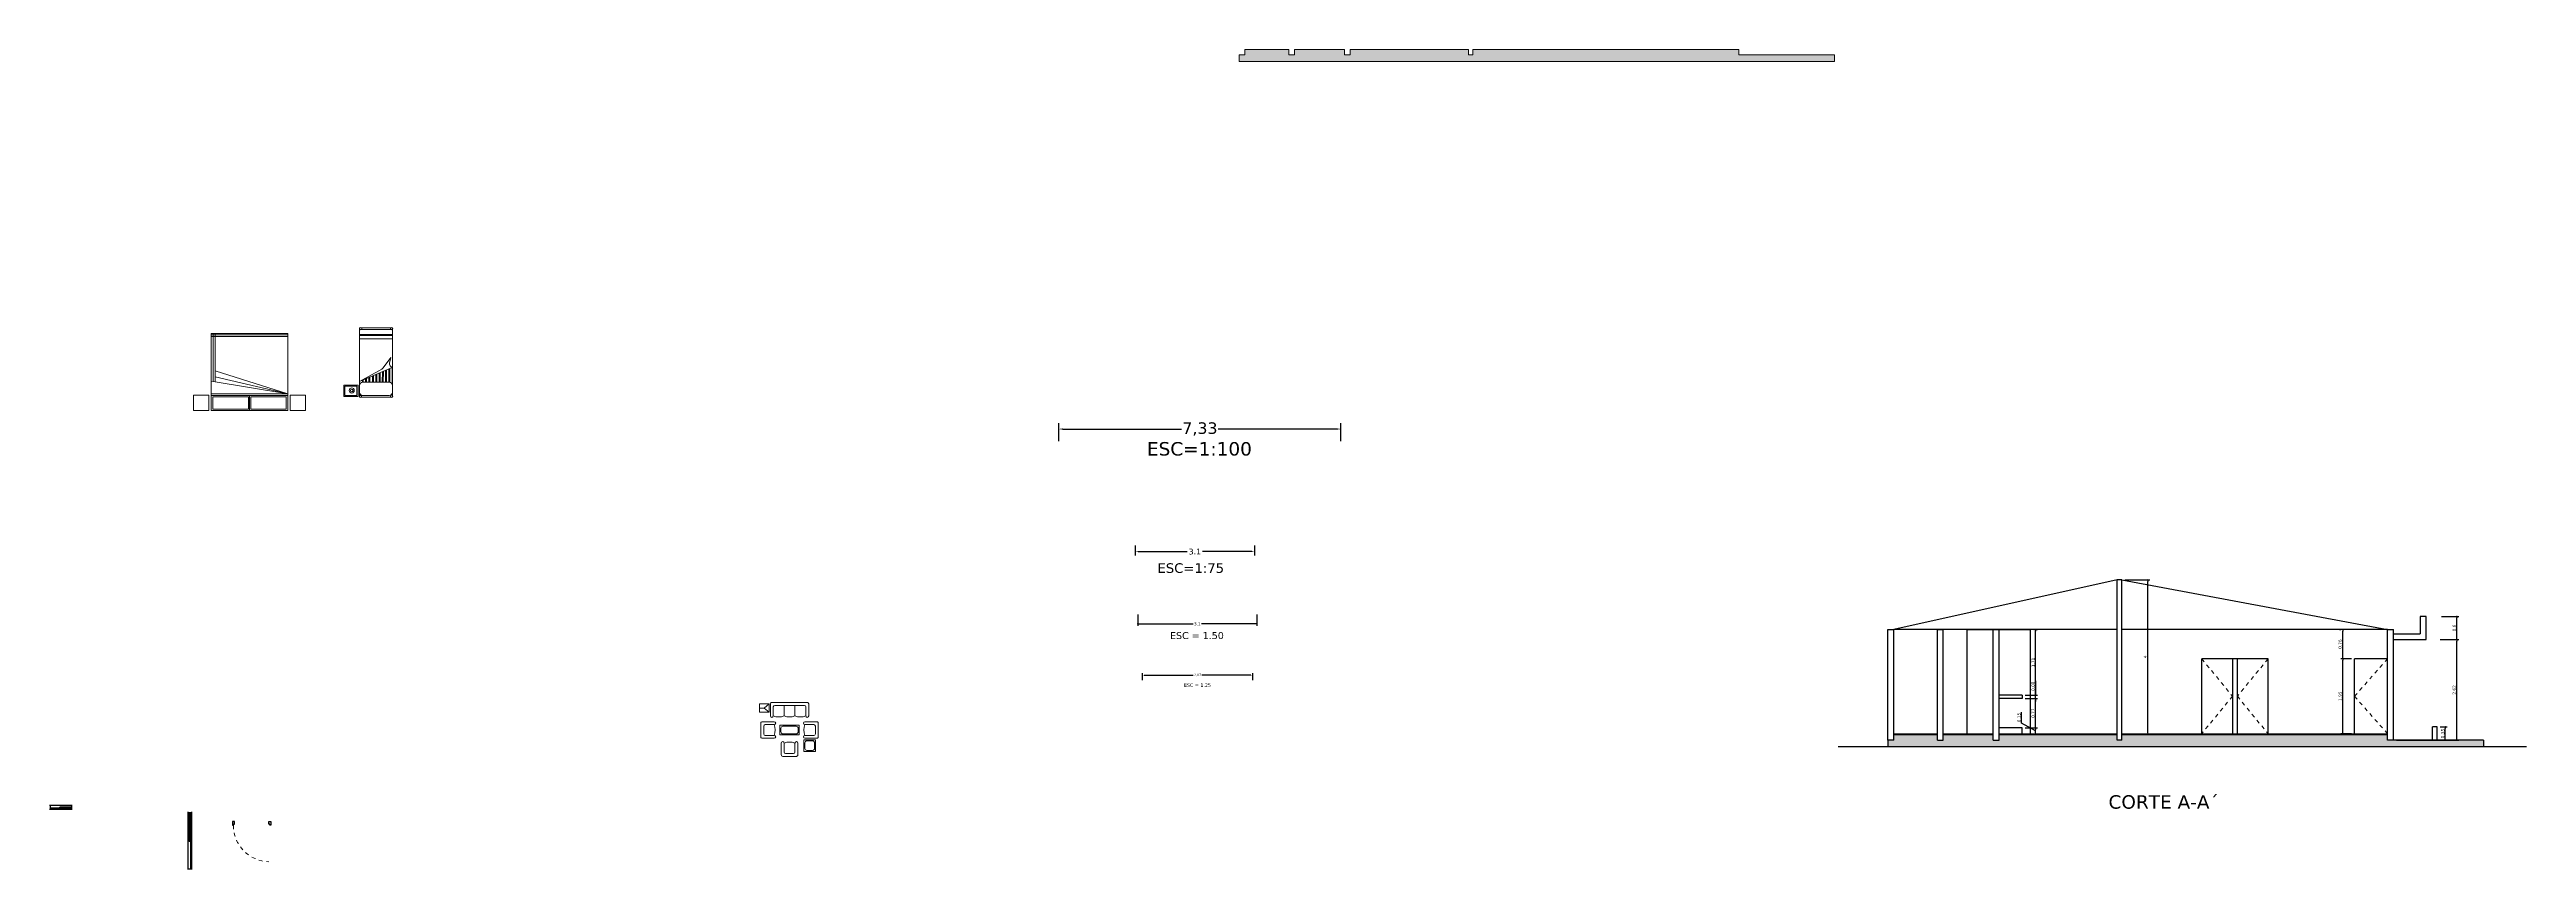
# Model space of a CAD drawing. Header units: millimetres. Extents: x -106 to 2534, y 21 to 2786.
# Drawn here: x 1081 to 1145.4, y 1369 to 1390.3 of the extents above; entities that cross this region are included whole.
import ezdxf

# ---------------------------------------------------------------- set-up
doc = ezdxf.new("R2010")
doc.units = ezdxf.units.MM
doc.linetypes.add('ACAD_ISO03W100', pattern=[30, 12, -18])
for name, color, linetype, lineweight in [('achurado', 142, 'Continuous', 9), ('cota', 252, 'Continuous', 15), ('cotas 02', 132, 'Continuous', 13), ('marco', 54, 'Continuous', 25), ('MOBILIARIO', 132, 'Continuous', 20), ('muro adela', 202, 'Continuous', 30), ('muros', 20, 'Continuous', 30), ('pollo', 91, 'Continuous', 20), ('punteada', 210, 'ACAD_ISO03W100', 13), ('purt.fachad', 32, 'Continuous', 25), ('textos', 116, 'Continuous', 40)]:
    doc.layers.add(name, color=color, linetype=linetype, lineweight=lineweight)
doc.layers.add('lin tierra', color=170, linetype='Continuous')
doc.styles.get("Standard").update_dxf_attribs({"font": 'verdana.ttf'})
doc.dimstyles.new('cota 1.100', dxfattribs={"dimtxt": 0.3, "dimasz": 0.1, "dimexe": 0.15, "dimexo": 0.24, "dimgap": 0.0375, "dimtad": 1, "dimtxsty": 'Standard', "dimcen": 2.5, "dimadec": 0, "dimazin": 0, "dimtfac": 1, "dimtmove": 0, "dimatfit": 3, "dimfxl": 1.25, "dimarcsym": 0})
doc.dimstyles.new('cota 1.25', dxfattribs={"dimtxt": 0.06, "dimasz": 0.05, "dimexe": 0.05, "dimexo": 0.04, "dimgap": 0.025, "dimtad": 1, "dimtxsty": 'Standard', "dimcen": 2.5, "dimadec": 0, "dimazin": 0, "dimtfac": 1, "dimtmove": 0, "dimatfit": 3, "dimfxl": 1, "dimarcsym": 0})
doc.dimstyles.new('cota 1.50', dxfattribs={"dimtxt": 0.08, "dimasz": 0.04, "dimexe": 0.05, "dimexo": 0.08, "dimgap": 0.025, "dimtad": 1, "dimdsep": 46, "dimtxsty": 'Standard', "dimblk": 'DOT', "dimcen": 2.5, "dimadec": 0, "dimazin": 0, "dimtm": 1e-09, "dimtfac": 1, "dimtmove": 0, "dimatfit": 3, "dimfxl": 1, "dimarcsym": 0})
doc.dimstyles.new('cota 1.75', dxfattribs={"dimtxt": 0.15, "dimasz": 0.072, "dimexe": 0.1005, "dimexo": 0.1685, "dimgap": 0.0525, "dimtad": 1, "dimdsep": 46, "dimtxsty": 'Standard', "dimcen": 2.5, "dimadec": 0, "dimazin": 0, "dimtfac": 1, "dimtmove": 0, "dimatfit": 3, "dimfxl": 1.25, "dimarcsym": 0})

# ---------------------------------------------------------------- blocks, each defined once
blk = doc.blocks.new('_Dot')
at = {"color": 0, "linetype": 'ByBlock', "lineweight": -2}
blk.add_line((-0.5, 0), (-1, 0), dxfattribs=at)
at = {"color": 0, "linetype": 'ByBlock', "const_width": 0.5}
blk.add_lwpolyline([(-0.25, 0, 1), (0.25, 0, 1)], format="xyb", close=True, dxfattribs=at)
blk = doc.blocks.new('*D28')
at = {"layer": 'cotas 02', "color": 0, "lineweight": -2, "transparency": 16777216}
for p, q in [((1109.263, 1375.626), (1109.263, 1375.328)), ((1112.363, 1375.626), (1112.363, 1375.328)), ((1109.303, 1375.378), (1110.709, 1375.378)), ((1112.323, 1375.378), (1110.918, 1375.378))]:
    blk.add_line(p, q, dxfattribs=at)
at = {"layer": 'Defpoints', "color": 0, "transparency": 16777216}
for p in [(1109.263, 1375.706), (1112.363, 1375.706), (1112.363, 1375.378)]:
    blk.add_point(p, dxfattribs=at)
at = {"layer": 'cotas 02', "color": 0, "lineweight": -2, "transparency": 16777216, "xscale": 0.03999999999999999, "yscale": 0.03999999999999999, "zscale": 0.03999999999999999, "rotation": 180}
blk.add_blockref('_Dot', (1109.263, 1375.378), dxfattribs=at)
at = {"layer": 'cotas 02', "color": 0, "lineweight": -2, "transparency": 16777216, "xscale": 0.03999999999999999, "yscale": 0.03999999999999999, "zscale": 0.03999999999999999}
blk.add_blockref('_Dot', (1112.363, 1375.378), dxfattribs=at)
at = {"layer": 'cotas 02', "color": 0, "transparency": 16777216, "insert": (1110.813, 1375.378), "char_height": 0.08, "attachment_point": 5}
blk.add_mtext('3.1', dxfattribs=at)
blk = doc.blocks.new('*D29')
at = {"layer": 'cotas 02', "color": 0, "lineweight": -2, "transparency": 16777216}
for p, q in [((1109.2, 1377.417), (1109.2, 1377.157)), ((1109.272, 1377.257), (1110.548, 1377.257)), ((1112.228, 1377.257), (1110.951, 1377.257)), ((1112.3, 1377.417), (1112.3, 1377.157))]:
    blk.add_line(p, q, dxfattribs=at)
at = {"layer": 'cotas 02', "color": 0, "transparency": 16777216}
for points in [[(1109.272, 1377.269), (1109.272, 1377.245), (1109.2, 1377.257)], [(1112.228, 1377.269), (1112.228, 1377.245), (1112.3, 1377.257)]]:
    blk.add_solid(points, dxfattribs=at)
at = {"layer": 'Defpoints', "color": 0, "transparency": 16777216}
for p in [(1109.2, 1377.585), (1112.3, 1377.585), (1112.3, 1377.257)]:
    blk.add_point(p, dxfattribs=at)
at = {"layer": 'cotas 02', "color": 0, "transparency": 16777216, "insert": (1110.75, 1377.257), "char_height": 0.15, "attachment_point": 5}
blk.add_mtext('3.1', dxfattribs=at)
blk = doc.blocks.new('*D30')
at = {"layer": 'cotas 02', "color": 0, "lineweight": -2, "transparency": 16777216}
for p, q in [((1109.385, 1373.912), (1109.385, 1374.095)), ((1109.435, 1374.045), (1110.709, 1374.045)), ((1112.207, 1374.045), (1110.934, 1374.045)), ((1112.257, 1373.912), (1112.257, 1374.095))]:
    blk.add_line(p, q, dxfattribs=at)
at = {"layer": 'cotas 02', "color": 0, "transparency": 16777216}
for points in [[(1109.435, 1374.053), (1109.435, 1374.036), (1109.385, 1374.045)], [(1112.207, 1374.053), (1112.207, 1374.036), (1112.257, 1374.045)]]:
    blk.add_solid(points, dxfattribs=at)
at = {"layer": 'Defpoints', "color": 0, "transparency": 16777216}
for p in [(1109.385, 1373.872), (1112.257, 1374.045), (1112.257, 1373.872)]:
    blk.add_point(p, dxfattribs=at)
at = {"layer": 'cotas 02', "color": 0, "transparency": 16777216, "insert": (1110.821, 1374.045), "char_height": 0.06, "attachment_point": 5}
blk.add_mtext('2,87', dxfattribs=at)
blk = doc.blocks.new('*U84')
at = {"layer": 'marco'}
for p, q in [((881.869, 521.142), (881.869, 519.642)), ((881.869, 521.122), (881.969, 521.122)), ((881.909, 521.122), (881.909, 520.372)), ((881.909, 521.082), (881.939, 521.082)), ((881.924, 521.082), (881.924, 520.412)), ((881.939, 521.122), (881.939, 519.662)), ((881.969, 521.142), (881.969, 519.642)), ((881.909, 520.412), (881.939, 520.412)), ((881.909, 520.372), (881.909, 520.412)), ((881.939, 520.372), (881.909, 520.372)), ((881.939, 520.412), (881.939, 520.372)), ((881.939, 520.412), (881.969, 520.412)), ((881.939, 520.372), (881.939, 520.412)), ((881.969, 520.372), (881.939, 520.372)), ((881.954, 520.372), (881.954, 519.702)), ((881.969, 520.412), (881.969, 520.372)), ((881.939, 519.702), (881.969, 519.702)), ((881.869, 519.662), (881.969, 519.662))]:
    blk.add_line(p, q, dxfattribs=at)
blk = doc.blocks.new('*U90')
at = {"layer": 'marco', "elevation": 3}
for points in [[(892.394, 519.064), (892.394, 518.964), (892.419, 518.964), (892.419, 518.989), (892.444, 518.989), (892.444, 519.064), (892.394, 519.064)], [(893.394, 519.064), (893.394, 518.964), (893.369, 518.964), (893.369, 518.989), (893.344, 518.989), (893.344, 519.064), (893.394, 519.064)]]:
    blk.add_lwpolyline(points, dxfattribs=at)
at = {"layer": 'punteada', "ltscale": 0.005}
blk.add_arc((893.369, 518.964, 3), 0.95, 180, 268.49204, dxfattribs=at)
blk = doc.blocks.new('*U18')
at = {"layer": 'MOBILIARIO'}
for p, q in [((837.68, 544.315), (837.68, 544.529)), ((837.68, 544.529), (837.929, 544.529)), ((837.804, 544.422), (837.68, 544.422)), ((837.68, 544.315), (837.929, 544.315)), ((837.929, 544.529), (837.804, 544.422)), ((837.929, 544.315), (837.804, 544.422)), ((837.929, 544.315), (837.929, 544.529)), ((838.037, 544.217), (838.037, 544.454)), ((838.074, 544.491), (838.845, 544.491)), ((838.319, 544.217), (838.319, 544.491)), ((838.6, 544.217), (838.6, 544.491)), ((838.882, 544.454), (838.882, 544.217)), ((837.788, 543.748), (837.788, 543.955)), ((837.825, 543.993), (838.062, 543.993)), ((838.062, 543.711), (837.825, 543.711)), ((838.211, 543.727), (838.211, 543.976)), ((838.211, 543.976), (838.708, 543.976)), ((838.211, 543.727), (838.708, 543.727)), ((838.236, 543.802), (838.236, 543.901)), ((838.285, 543.951), (838.634, 543.951)), ((838.285, 543.752), (838.634, 543.752)), ((838.683, 543.802), (838.683, 543.901)), ((838.708, 543.727), (838.708, 543.976)), ((838.835, 543.595), (838.835, 543.297)), ((838.835, 543.595), (839.133, 543.595)), ((838.857, 543.993), (839.094, 543.993)), ((839.094, 543.711), (838.857, 543.711)), ((838.86, 543.52), (838.86, 543.371)), ((838.909, 543.57), (839.059, 543.57)), ((839.108, 543.52), (839.108, 543.371)), ((839.131, 543.955), (839.131, 543.748)), ((839.133, 543.595), (839.133, 543.297)), ((838.319, 543.277), (838.319, 543.513)), ((838.563, 543.239), (838.356, 543.239)), ((838.6, 543.513), (838.6, 543.277)), ((838.835, 543.297), (839.133, 543.297)), ((838.909, 543.321), (839.059, 543.321))]:
    blk.add_line(p, q, dxfattribs=at)
for points in [[(837.962, 544.217), (837.962, 544.528, -0.414214), (837.999, 544.566), (838.92, 544.566, -0.414214), (838.957, 544.528), (838.957, 544.217)], [(838.062, 543.636), (837.751, 543.636, -0.414214), (837.714, 543.673), (837.714, 544.03, -0.414214), (837.751, 544.067), (838.062, 544.067)], [(838.857, 544.067), (839.168, 544.067, -0.414214), (839.206, 544.03), (839.206, 543.673, -0.414214), (839.168, 543.636), (838.857, 543.636)], [(838.675, 543.513), (838.675, 543.202, -0.414214), (838.638, 543.165), (838.281, 543.165, -0.414214), (838.244, 543.202), (838.244, 543.513)]]:
    blk.add_lwpolyline(points, format="xyb", dxfattribs=at)
for centre, radius, start, end in [((837.999, 544.217), 0.0373, 180, 0), ((838.074, 544.454), 0.0373, 90, 180), ((838.178, 544.604), 0.412, 249.98404, 290.01596), ((838.46, 544.604), 0.412, 249.98404, 290.01596), ((838.741, 544.604), 0.412, 249.98404, 290.01596), ((838.845, 544.454), 0.0373, 0, 90), ((838.92, 544.217), 0.0373, 180, 0), ((837.825, 543.955), 0.0373, 90, 180), ((837.825, 543.748), 0.0373, 180, 270), ((838.062, 544.03), 0.0373, 270, 90), ((837.675, 543.852), 0.412, 339.98404, 20.01596), ((838.062, 543.673), 0.0373, 270, 90), ((838.285, 543.901), 0.0497, 90, 180), ((838.285, 543.802), 0.0497, 180, 270), ((838.281, 543.513), 0.0373, 0, 180), ((838.46, 543.126), 0.412, 69.98404, 110.01596), ((838.638, 543.513), 0.0373, 0, 180), ((838.634, 543.901), 0.0497, 0, 90), ((838.634, 543.802), 0.0497, 270, 0), ((838.857, 544.03), 0.0373, 90, 270), ((838.857, 543.673), 0.0373, 90, 270), ((839.244, 543.852), 0.412, 159.98404, 200.01596), ((838.909, 543.52), 0.0497, 90, 180), ((839.059, 543.52), 0.0497, 0, 90), ((839.094, 543.955), 0.0373, 0, 90), ((839.094, 543.748), 0.0373, 270, 0), ((838.356, 543.277), 0.0373, 180, 270), ((838.563, 543.277), 0.0373, 270, 0), ((838.909, 543.371), 0.0497, 180, 270), ((839.059, 543.371), 0.0497, 270, 0)]:
    blk.add_arc(centre, radius, start, end, dxfattribs=at)
blk = doc.blocks.new('*U85')
at = {"layer": 'marco'}
for p, q in [((881.869, 520.692), (881.869, 520.105)), ((881.869, 520.672), (881.969, 520.672)), ((881.909, 520.672), (881.909, 520.372)), ((881.909, 520.632), (881.939, 520.632)), ((881.909, 520.412), (881.939, 520.412)), ((881.909, 520.372), (881.909, 520.412)), ((881.939, 520.372), (881.909, 520.372)), ((881.924, 520.632), (881.924, 520.412)), ((881.939, 520.672), (881.939, 520.125)), ((881.939, 520.412), (881.939, 520.372)), ((881.939, 520.412), (881.969, 520.412)), ((881.939, 520.372), (881.939, 520.412)), ((881.969, 520.372), (881.939, 520.372)), ((881.954, 520.372), (881.954, 520.165)), ((881.969, 520.692), (881.969, 520.105)), ((881.969, 520.412), (881.969, 520.372)), ((881.869, 520.125), (881.969, 520.125)), ((881.939, 520.165), (881.969, 520.165))]:
    blk.add_line(p, q, dxfattribs=at)
blk = doc.blocks.new('*D70')
at = {"layer": 'cotas 02', "color": 0, "lineweight": -2, "transparency": 16777216}
for p, q in [((1143.13, 1374.971), (1143.609, 1374.971)), ((1143.559, 1372.391), (1143.559, 1374.931)), ((1141.989, 1372.351), (1143.609, 1372.351))]:
    blk.add_line(p, q, dxfattribs=at)
at = {"layer": 'Defpoints', "color": 0, "transparency": 16777216}
for p in [(1143.05, 1374.971), (1143.559, 1374.971), (1141.909, 1372.351)]:
    blk.add_point(p, dxfattribs=at)
at = {"layer": 'cotas 02', "color": 0, "lineweight": -2, "transparency": 16777216, "xscale": 0.03999999999999999, "yscale": 0.03999999999999999, "zscale": 0.03999999999999999}
for p, rotation in [((1143.559, 1374.971), 90), ((1143.559, 1372.351), 270)]:
    blk.add_blockref('_Dot', p, dxfattribs=dict(at, rotation=rotation))
at = {"layer": 'cotas 02', "color": 0, "transparency": 16777216, "insert": (1143.492, 1373.661), "char_height": 0.08, "attachment_point": 5, "rotation": 90}
blk.add_mtext('2.62', dxfattribs=at)
blk = doc.blocks.new('*D71')
at = {"layer": 'cotas 02', "color": 0, "lineweight": -2, "transparency": 16777216}
for p, q in [((1143.165, 1375.571), (1143.609, 1375.571)), ((1143.21, 1374.971), (1143.609, 1374.971)), ((1143.559, 1375.011), (1143.559, 1375.531))]:
    blk.add_line(p, q, dxfattribs=at)
at = {"layer": 'Defpoints', "color": 0, "transparency": 16777216}
for p in [(1143.085, 1375.571), (1143.559, 1375.571), (1143.13, 1374.971)]:
    blk.add_point(p, dxfattribs=at)
at = {"layer": 'cotas 02', "color": 0, "lineweight": -2, "transparency": 16777216, "xscale": 0.03999999999999999, "yscale": 0.03999999999999999, "zscale": 0.03999999999999999}
for p, rotation in [((1143.559, 1375.571), 90), ((1143.559, 1374.971), 270)]:
    blk.add_blockref('_Dot', p, dxfattribs=dict(at, rotation=rotation))
at = {"layer": 'cotas 02', "color": 0, "transparency": 16777216, "insert": (1143.492, 1375.271), "char_height": 0.08, "attachment_point": 5, "rotation": 90}
blk.add_mtext('0.6', dxfattribs=at)
blk = doc.blocks.new('*D72')
at = {"layer": 'cotas 02', "color": 0, "lineweight": -2, "transparency": 16777216}
for p, q in [((1143.129, 1372.701), (1143.309, 1372.701)), ((1143.129, 1372.351), (1143.309, 1372.351)), ((1143.259, 1372.391), (1143.259, 1372.661))]:
    blk.add_line(p, q, dxfattribs=at)
at = {"layer": 'Defpoints', "color": 0, "transparency": 16777216}
for p in [(1143.049, 1372.701), (1143.049, 1372.351), (1143.259, 1372.701)]:
    blk.add_point(p, dxfattribs=at)
at = {"layer": 'cotas 02', "color": 0, "lineweight": -2, "transparency": 16777216, "xscale": 0.03999999999999999, "yscale": 0.03999999999999999, "zscale": 0.03999999999999999}
for p, rotation in [((1143.259, 1372.701), 90), ((1143.259, 1372.351), 270)]:
    blk.add_blockref('_Dot', p, dxfattribs=dict(at, rotation=rotation))
at = {"layer": 'cotas 02', "color": 0, "transparency": 16777216, "insert": (1143.193, 1372.526), "char_height": 0.08, "attachment_point": 5, "rotation": 90}
blk.add_mtext('0.35', dxfattribs=at)
blk = doc.blocks.new('*D73')
at = {"layer": 'cotas 02', "color": 0, "lineweight": -2, "transparency": 16777216}
for p, q in [((1140.819, 1374.471), (1140.543, 1374.471)), ((1140.593, 1372.561), (1140.593, 1374.431)), ((1140.819, 1372.521), (1140.543, 1372.521))]:
    blk.add_line(p, q, dxfattribs=at)
at = {"layer": 'Defpoints', "color": 0, "transparency": 16777216}
for p in [(1140.593, 1374.471), (1140.899, 1374.471), (1140.899, 1372.521)]:
    blk.add_point(p, dxfattribs=at)
at = {"layer": 'cotas 02', "color": 0, "lineweight": -2, "transparency": 16777216, "xscale": 0.03999999999999999, "yscale": 0.03999999999999999, "zscale": 0.03999999999999999}
for p, rotation in [((1140.593, 1374.471), 90), ((1140.593, 1372.521), 270)]:
    blk.add_blockref('_Dot', p, dxfattribs=dict(at, rotation=rotation))
at = {"layer": 'cotas 02', "color": 0, "transparency": 16777216, "insert": (1140.526, 1373.496), "char_height": 0.08, "attachment_point": 5, "rotation": 90}
blk.add_mtext('1.95', dxfattribs=at)
blk = doc.blocks.new('*D74')
at = {"layer": 'cotas 02', "color": 0, "lineweight": -2, "transparency": 16777216}
for p, q in [((1140.513, 1375.231), (1140.543, 1375.231)), ((1140.593, 1374.511), (1140.593, 1375.191)), ((1140.819, 1374.471), (1140.543, 1374.471))]:
    blk.add_line(p, q, dxfattribs=at)
at = {"layer": 'Defpoints', "color": 0, "transparency": 16777216}
for p in [(1140.593, 1375.231), (1140.593, 1375.231), (1140.899, 1374.471)]:
    blk.add_point(p, dxfattribs=at)
at = {"layer": 'cotas 02', "color": 0, "lineweight": -2, "transparency": 16777216, "xscale": 0.03999999999999999, "yscale": 0.03999999999999999, "zscale": 0.03999999999999999}
for p, rotation in [((1140.593, 1375.231), 90), ((1140.593, 1374.471), 270)]:
    blk.add_blockref('_Dot', p, dxfattribs=dict(at, rotation=rotation))
at = {"layer": 'cotas 02', "color": 0, "transparency": 16777216, "insert": (1140.526, 1374.851), "char_height": 0.08, "attachment_point": 5, "rotation": 90}
blk.add_mtext('0.76', dxfattribs=at)
blk = doc.blocks.new('*D75')
at = {"layer": 'cotas 02', "color": 0, "lineweight": -2, "transparency": 16777216}
for p, q in [((1134.929, 1376.521), (1135.574, 1376.521)), ((1135.524, 1372.561), (1135.524, 1376.481)), ((1134.929, 1372.521), (1135.574, 1372.521))]:
    blk.add_line(p, q, dxfattribs=at)
at = {"layer": 'Defpoints', "color": 0, "transparency": 16777216}
for p in [(1134.849, 1376.521), (1135.524, 1376.521), (1134.849, 1372.521)]:
    blk.add_point(p, dxfattribs=at)
at = {"layer": 'cotas 02', "color": 0, "lineweight": -2, "transparency": 16777216, "xscale": 0.03999999999999999, "yscale": 0.03999999999999999, "zscale": 0.03999999999999999}
for p, rotation in [((1135.524, 1376.521), 90), ((1135.524, 1372.521), 270)]:
    blk.add_blockref('_Dot', p, dxfattribs=dict(at, rotation=rotation))
at = {"layer": 'cotas 02', "color": 0, "transparency": 16777216, "insert": (1135.459, 1374.521), "char_height": 0.08, "attachment_point": 5, "rotation": 90}
blk.add_mtext('4', dxfattribs=at)
blk = doc.blocks.new('*D76')
at = {"layer": 'cotas 02', "color": 0, "lineweight": -2, "transparency": 16777216}
for p, q in [((1132.243, 1372.8), (1132.243, 1373.085)), ((1132.607, 1372.596), (1132.243, 1372.8)), ((1132.339, 1372.671), (1132.657, 1372.671)), ((1132.339, 1372.521), (1132.657, 1372.521)), ((1132.607, 1372.561), (1132.607, 1372.631))]:
    blk.add_line(p, q, dxfattribs=at)
at = {"layer": 'Defpoints', "color": 0, "transparency": 16777216}
for p in [(1132.259, 1372.671), (1132.259, 1372.521), (1132.607, 1372.671)]:
    blk.add_point(p, dxfattribs=at)
at = {"layer": 'cotas 02', "color": 0, "lineweight": -2, "transparency": 16777216, "xscale": 0.03999999999999999, "yscale": 0.03999999999999999, "zscale": 0.03999999999999999}
for p, rotation in [((1132.607, 1372.671), 90), ((1132.607, 1372.521), 270)]:
    blk.add_blockref('_Dot', p, dxfattribs=dict(at, rotation=rotation))
at = {"layer": 'cotas 02', "color": 0, "transparency": 16777216, "insert": (1132.176, 1372.942), "char_height": 0.08, "attachment_point": 5, "rotation": 90}
blk.add_mtext('0.15', dxfattribs=at)
blk = doc.blocks.new('*D77')
at = {"layer": 'cotas 02', "color": 0, "lineweight": -2, "transparency": 16777216}
for p, q in [((1132.339, 1373.441), (1132.657, 1373.441)), ((1132.607, 1372.711), (1132.607, 1373.401)), ((1132.339, 1372.671), (1132.657, 1372.671))]:
    blk.add_line(p, q, dxfattribs=at)
at = {"layer": 'Defpoints', "color": 0, "transparency": 16777216}
for p in [(1132.259, 1373.441), (1132.607, 1373.441), (1132.259, 1372.671)]:
    blk.add_point(p, dxfattribs=at)
at = {"layer": 'cotas 02', "color": 0, "lineweight": -2, "transparency": 16777216, "xscale": 0.03999999999999999, "yscale": 0.03999999999999999, "zscale": 0.03999999999999999}
for p, rotation in [((1132.607, 1373.441), 90), ((1132.607, 1372.671), 270)]:
    blk.add_blockref('_Dot', p, dxfattribs=dict(at, rotation=rotation))
at = {"layer": 'cotas 02', "color": 0, "transparency": 16777216, "insert": (1132.54, 1373.056), "char_height": 0.08, "attachment_point": 5, "rotation": 90}
blk.add_mtext('0.77', dxfattribs=at)
blk = doc.blocks.new('*D78')
at = {"layer": 'cotas 02', "color": 0, "lineweight": -2, "transparency": 16777216}
for p, q in [((1132.607, 1373.898), (1132.607, 1373.521)), ((1132.339, 1373.521), (1132.657, 1373.521)), ((1132.339, 1373.441), (1132.657, 1373.441)), ((1132.607, 1373.561), (1132.607, 1373.601)), ((1132.607, 1373.441), (1132.607, 1373.521)), ((1132.607, 1373.441), (1132.607, 1373.521)), ((1132.607, 1373.401), (1132.607, 1373.361))]:
    blk.add_line(p, q, dxfattribs=at)
at = {"layer": 'Defpoints', "color": 0, "transparency": 16777216}
for p in [(1132.259, 1373.521), (1132.259, 1373.441), (1132.607, 1373.521)]:
    blk.add_point(p, dxfattribs=at)
at = {"layer": 'cotas 02', "color": 0, "lineweight": -2, "transparency": 16777216, "xscale": 0.03999999999999999, "yscale": 0.03999999999999999, "zscale": 0.03999999999999999}
for p, rotation in [((1132.607, 1373.521), 270), ((1132.607, 1373.441), 90)]:
    blk.add_blockref('_Dot', p, dxfattribs=dict(at, rotation=rotation))
at = {"layer": 'cotas 02', "color": 0, "transparency": 16777216, "insert": (1132.54, 1373.755), "char_height": 0.08, "attachment_point": 5, "rotation": 90}
blk.add_mtext('0.08', dxfattribs=at)
blk = doc.blocks.new('*D79')
at = {"layer": 'cotas 02', "color": 0, "lineweight": -2, "transparency": 16777216}
for p, q in [((1132.559, 1375.231), (1132.657, 1375.231)), ((1132.607, 1373.561), (1132.607, 1375.191)), ((1132.339, 1373.521), (1132.657, 1373.521))]:
    blk.add_line(p, q, dxfattribs=at)
at = {"layer": 'Defpoints', "color": 0, "transparency": 16777216}
for p in [(1132.479, 1375.231), (1132.607, 1375.231), (1132.259, 1373.521)]:
    blk.add_point(p, dxfattribs=at)
at = {"layer": 'cotas 02', "color": 0, "lineweight": -2, "transparency": 16777216, "xscale": 0.03999999999999999, "yscale": 0.03999999999999999, "zscale": 0.03999999999999999}
for p, rotation in [((1132.607, 1375.231), 90), ((1132.607, 1373.521), 270)]:
    blk.add_blockref('_Dot', p, dxfattribs=dict(at, rotation=rotation))
at = {"layer": 'cotas 02', "color": 0, "transparency": 16777216, "insert": (1132.542, 1374.376), "char_height": 0.08, "attachment_point": 5, "rotation": 90}
blk.add_mtext('1.71', dxfattribs=at)
blk = doc.blocks.new('cama 6')
for p, q in [((-1.139, 1.086), (-1.139, 0.086)), ((0.961, 1.086), (-1.139, 1.086)), ((-1.089, 1.086), (-1.089, 0.086)), ((-0.939, 1.086), (-0.939, 0.086)), ((-0.909, 1.086), (-0.909, 0.086)), ((-0.809, 1.086), (-0.809, 0.086)), ((-0.066, 0.997), (-0.242, 1.032)), ((-0.242, 1.032), (0.077, 0.797)), ((0.064, 1.077), (0.033, 1.035)), ((0.064, 1.077), (0.566, 1.076)), ((0.487, 0.081), (0.064, 1.077)), ((0.094, 1.007), (0.512, 1.006)), ((0.106, 0.977), (0.511, 0.976)), ((0.116, 0.76), (0.487, 0.081)), ((0.136, 0.907), (0.51, 0.906)), ((0.149, 0.877), (0.51, 0.876)), ((0.179, 0.807), (0.51, 0.806)), ((0.191, 0.777), (0.51, 0.776)), ((0.509, 0.187), (0.511, 0.987)), ((0.911, 0.186), (0.911, 0.986)), ((0.961, 0.086), (0.961, 1.086)), ((-1.139, 0.086), (0.961, 0.086)), ((0.221, 0.707), (0.51, 0.706)), ((0.234, 0.677), (0.51, 0.676)), ((0.264, 0.607), (0.51, 0.606)), ((0.278, 0.576), (0.51, 0.576)), ((0.306, 0.506), (0.51, 0.506)), ((0.319, 0.476), (0.51, 0.476)), ((0.351, 0.4), (0.51, 0.4)), ((0.364, 0.37), (0.509, 0.37)), ((0.394, 0.3), (0.509, 0.3)), ((0.407, 0.27), (0.509, 0.27)), ((0.436, 0.2), (0.509, 0.2)), ((0.449, 0.17), (0.511, 0.17)), ((0.91, 0.086), (0.911, 0.186))]:
    blk.add_line(p, q)
for points in [[(0.947, -0.392), (0.594, -0.392), (0.594, 0.04), (0.947, 0.04)], [(0.911, -0.356), (0.63, -0.356), (0.63, 0.004), (0.911, 0.004)]]:
    blk.add_lwpolyline(points, close=True)
for centre, radius in [((-1.114, 1.061), 0.035), ((0.935, 1.058), 0.035), ((-1.116, 0.118), 0.035), ((0.934, 0.114), 0.035), ((0.76, -0.152), 0.0786), ((0.76, -0.152), 0.0393)]:
    blk.add_circle(centre, radius)
for centre, radius, start, end in [((-0.047, 1.096), 0.1, 258.96231, 322.98993), ((-0.041, 0.636), 0.2, 38.15966, 53.67577), ((0.611, 0.987), 0.1, 96.31927, 179.90056), ((0.811, 0.986), 0.1, 359.90056, 85.86358), ((0.61, 0.187), 0.101, 180.14591, 269.30883), ((0.808, 0.189), 0.103, 270.71291, 358.44877)]:
    blk.add_arc(centre, radius, start, end)
blk = doc.blocks.new('*U27')
at = {"layer": 'cota', "xscale": 0.8571415078527025, "yscale": 0.8571415078527025, "zscale": 0.8571415078527025, "rotation": 270}
blk.add_blockref('cama 6', (885.381, 513.066), dxfattribs=at)
blk = doc.blocks.new('*D31')
at = {"layer": 'cotas 02', "color": 0, "lineweight": -2, "transparency": 16777216}
for p, q in [((1107.214, 1380.125), (1107.214, 1380.594)), ((1107.314, 1380.444), (1110.406, 1380.444)), ((1114.447, 1380.444), (1111.356, 1380.444)), ((1114.547, 1380.125), (1114.547, 1380.594))]:
    blk.add_line(p, q, dxfattribs=at)
at = {"layer": 'cotas 02', "color": 0, "transparency": 16777216}
for points in [[(1107.314, 1380.461), (1107.314, 1380.428), (1107.214, 1380.444)], [(1114.447, 1380.461), (1114.447, 1380.428), (1114.547, 1380.444)]]:
    blk.add_solid(points, dxfattribs=at)
at = {"layer": 'Defpoints', "color": 0, "transparency": 16777216}
for p in [(1114.547, 1380.444), (1107.214, 1379.885), (1114.547, 1379.885)]:
    blk.add_point(p, dxfattribs=at)
at = {"layer": 'cotas 02', "color": 0, "transparency": 16777216, "insert": (1110.881, 1380.444), "char_height": 0.3, "attachment_point": 5}
blk.add_mtext('7,33', dxfattribs=at)
blk = doc.blocks.new('A$C60677ADB')
at = {"layer": 'MOBILIARIO', "ltscale": 5}
for p, q in [((0, 2.455), (0, 0.459)), ((2.002, 2.455), (0, 2.455)), ((0.035, 1.488), (0.035, 2.408)), ((0.035, 2.408), (0.361, 2.408)), ((0.361, 2.408), (0.361, 1.488)), ((0.394, 2.455), (0.394, 0.459)), ((0.441, 2.455), (0.441, 0.459)), ((0.441, 0.459), (0.765, 2.455)), ((0.441, 0.459), (0.878, 2.354)), ((0.441, 0.459), (1.039, 2.354)), ((0.748, 2.354), (2.002, 2.354)), ((0.756, 2.403), (2.002, 2.403)), ((1.926, 0.473), (1.926, 2.455)), ((1.973, 0.473), (1.973, 2.455)), ((2.002, 0.459), (2.002, 2.455)), ((0, 1.457), (0.394, 1.457)), ((0.361, 1.488), (0.035, 1.488)), ((0.035, 1.426), (0.035, 0.506)), ((0.361, 1.426), (0.035, 1.426)), ((0.361, 0.506), (0.361, 1.426)), ((0, 0.459), (2.002, 0.459)), ((0.035, 0.506), (0.361, 0.506))]:
    blk.add_line(p, q, dxfattribs=at)
for points in [[(0, 2.519), (0.4, 2.519), (0.4, 2.919), (0, 2.919)], [(0, 0), (0.4, 0), (0.4, 0.4), (0, 0.4)]]:
    blk.add_lwpolyline(points, close=True, dxfattribs=at)

msp = doc.modelspace()

# ---------------------------------------------------------------- hatches: boundary and pattern name
at = {"layer": 'achurado'}
h = msp.add_hatch(dxfattribs=at)
h.set_pattern_fill('AR-SAND', color=256, scale=0.001, style=0)
h.set_pattern_definition([(37.5, (0, 0.97992), (-0.0016000313, 0.0489413237), [0, -0.038608, 0, -0.04318, 0, -0.041275]), (7.5, (0, 0.97992), (0.0449523283, 0.07168251), [0, -0.020828, 0, -0.034798, 0, -0.013335]), (327.5, (-0.03124, 0.97992), (0.079099237, 0.0001437185), [0, -0.0127, 0, -0.04572, 0, -0.05969]), (317.5, (-0.03124, 0.97992), (0.0763556452, 0.0222929323), [0, -0.00635, 0, -0.029972, 0, -0.03429])])
h.paths.add_polyline_path([(1144.249, 1372.351), (1141.759, 1372.351), (1141.759, 1372.491), (1134.849, 1372.491), (1134.849, 1372.351), (1134.729, 1372.351), (1134.729, 1372.491), (1131.659, 1372.491), (1131.659, 1372.351), (1131.509, 1372.351), (1131.509, 1372.491), (1130.209, 1372.491), (1130.209, 1372.351), (1130.059, 1372.351), (1130.059, 1372.491), (1128.919, 1372.491), (1128.919, 1372.351), (1128.769, 1372.351), (1128.769, 1372.181), (1144.249, 1372.181)])
at = {"layer": 'cotas 02'}
h = msp.add_hatch(dxfattribs=at)
h.set_pattern_fill('AR-SAND', color=256, scale=0.001, style=0)
h.set_pattern_definition([(37.5, (-16.869, 18.800364), (-0.0016000313, 0.0489413237), [0, -0.038608, 0, -0.04318, 0, -0.041275]), (7.5, (-16.869, 18.800364), (0.0449523283, 0.07168251), [0, -0.020828, 0, -0.034798, 0, -0.013335]), (327.5, (-16.900243, 18.800364), (0.079099237, 0.0001437185), [0, -0.0127, 0, -0.04572, 0, -0.05969]), (317.5, (-16.90024, 18.800364), (0.0763556452, 0.0222929323), [0, -0.00635, 0, -0.029972, 0, -0.03429])])
h.paths.add_polyline_path([(1127.38, 1390.001), (1127.38, 1390.171), (1124.89, 1390.171), (1124.89, 1390.311), (1117.98, 1390.311), (1117.98, 1390.171), (1117.86, 1390.171), (1117.86, 1390.311), (1114.79, 1390.311), (1114.79, 1390.171), (1114.64, 1390.171), (1114.64, 1390.311), (1113.34, 1390.311), (1113.34, 1390.171), (1113.19, 1390.171), (1113.19, 1390.311), (1112.05, 1390.311), (1112.05, 1390.171), (1111.9, 1390.171), (1111.9, 1390.001)])

# ---------------------------------------------------------------- linework, layer by layer
for p, q in [((1134.729, 1376.521), (1128.919, 1375.231)), ((1134.849, 1376.521), (1141.759, 1375.231)), ((1134.729, 1375.231), (1128.919, 1375.231)), ((1130.059, 1375.231), (1130.209, 1375.231)), ((1130.829, 1375.231), (1132.479, 1375.231)), ((1130.829, 1375.231), (1132.479, 1375.231)), ((1141.759, 1375.231), (1134.849, 1375.231)), ((1137.853, 1374.471), (1137.733, 1374.471)), ((1144.249, 1372.351), (1141.759, 1372.351)), ((1144.249, 1372.351), (1144.249, 1372.181))]:
    msp.add_line(p, q)
at = {"layer": 'lin tierra'}
for p, q in [((1128.769, 1372.351), (1128.769, 1372.181)), ((1145.37, 1372.181), (1127.477, 1372.181))]:
    msp.add_line(p, q, dxfattribs=at)
at = {"layer": 'muro adela'}
for p, q in [((1130.829, 1372.521), (1130.829, 1375.231)), ((1132.479, 1372.521), (1132.479, 1375.231))]:
    msp.add_line(p, q, dxfattribs=at)
at = {"layer": 'muros'}
for p, q in [((1134.729, 1372.351), (1134.729, 1376.521)), ((1134.849, 1376.521), (1134.729, 1376.521)), ((1134.849, 1372.351), (1134.849, 1376.521)), ((1142.759, 1375.571), (1142.609, 1375.571)), ((1142.609, 1375.571), (1142.609, 1375.121)), ((1142.759, 1374.971), (1142.759, 1375.571)), ((1128.769, 1372.351), (1128.769, 1375.231)), ((1128.769, 1375.231), (1128.919, 1375.231)), ((1128.919, 1372.351), (1128.919, 1375.231)), ((1130.059, 1372.351), (1130.059, 1375.231)), ((1130.209, 1372.351), (1130.209, 1375.231)), ((1131.509, 1372.351), (1131.509, 1375.231)), ((1131.659, 1372.351), (1131.659, 1375.231)), ((1141.759, 1372.351), (1141.759, 1375.231)), ((1141.759, 1375.231), (1141.909, 1375.231)), ((1141.909, 1372.351), (1141.909, 1375.231)), ((1141.909, 1375.121), (1142.609, 1375.121)), ((1141.909, 1374.971), (1142.759, 1374.971)), ((1137.733, 1372.521), (1137.733, 1374.471)), ((1137.853, 1372.521), (1137.853, 1374.471)), ((1132.259, 1373.521), (1131.659, 1373.521)), ((1132.259, 1373.441), (1131.659, 1373.441)), ((1132.259, 1373.521), (1132.259, 1373.441)), ((1128.919, 1372.351), (1128.769, 1372.351)), ((1130.059, 1372.351), (1130.209, 1372.351)), ((1131.509, 1372.351), (1131.659, 1372.351)), ((1132.259, 1372.671), (1131.659, 1372.671)), ((1132.259, 1372.521), (1132.259, 1372.671)), ((1134.849, 1372.351), (1134.729, 1372.351)), ((1142.929, 1372.351), (1142.929, 1372.701)), ((1143.049, 1372.701), (1142.929, 1372.701)), ((1143.049, 1372.351), (1143.049, 1372.701))]:
    msp.add_line(p, q, dxfattribs=at)
at = {"layer": 'pollo'}
for p, q in [((1130.059, 1372.521), (1128.919, 1372.521)), ((1130.059, 1372.491), (1128.919, 1372.491)), ((1131.509, 1372.521), (1130.209, 1372.521)), ((1131.509, 1372.491), (1130.209, 1372.491)), ((1134.729, 1372.521), (1131.659, 1372.521)), ((1134.729, 1372.491), (1131.659, 1372.491)), ((1141.759, 1372.521), (1134.849, 1372.521)), ((1141.759, 1372.491), (1134.849, 1372.491))]:
    msp.add_line(p, q, dxfattribs=at)
msp.add_lwpolyline([(1127.38, 1390.001), (1127.38, 1390.171), (1124.89, 1390.171), (1124.89, 1390.311), (1117.98, 1390.311), (1117.98, 1390.171), (1117.86, 1390.171), (1117.86, 1390.311), (1114.79, 1390.311), (1114.79, 1390.171), (1114.64, 1390.171), (1114.64, 1390.311), (1113.34, 1390.311), (1113.34, 1390.171), (1113.19, 1390.171), (1113.19, 1390.311), (1112.05, 1390.311), (1112.05, 1390.171), (1111.9, 1390.171), (1111.9, 1390.001), (1127.38, 1390.001)], dxfattribs=at)
at = {"layer": 'punteada', "ltscale": 5e-05}
for p, q in [((1136.927, 1374.471), (1137.727, 1373.496)), ((1138.653, 1374.471), (1137.853, 1373.496)), ((1141.759, 1374.471), (1140.899, 1373.496)), ((1137.727, 1373.496), (1136.927, 1372.521)), ((1137.853, 1373.496), (1138.653, 1372.521)), ((1140.899, 1373.496), (1141.759, 1372.521))]:
    msp.add_line(p, q, dxfattribs=at)
at = {"layer": 'purt.fachad'}
for p, q in [((1136.933, 1372.521), (1136.933, 1374.471)), ((1138.653, 1374.471), (1136.933, 1374.471)), ((1138.653, 1372.521), (1138.653, 1374.471)), ((1140.899, 1372.521), (1140.899, 1374.471)), ((1141.759, 1374.471), (1140.899, 1374.471))]:
    msp.add_line(p, q, dxfattribs=at)

# ---------------------------------------------------------------- block references
at = {"layer": 'MOBILIARIO', "rotation": 90}
msp.add_blockref('A$C60677ADB', (1087.63, 1380.922), dxfattribs=at)
at = {"layer": 'MOBILIARIO'}
for name, p in [('*U27', (203.578, 869.032)), ('*U18', (261.752, 828.767))]:
    msp.add_blockref(name, p, dxfattribs=at)
at = {"layer": 'punteada', "rotation": 270}
msp.add_blockref('*U85', (560.867, 2252.524), dxfattribs=at)
at = {"layer": 'punteada'}
for name, p in [('*U84', (202.697, 849.351)), ('*U90', (193.333, 851.178))]:
    msp.add_blockref(name, p, dxfattribs=at)

# ---------------------------------------------------------------- texts
at = {"layer": 'textos', "attachment_point": 1}
for s, insert, char_height, width in [('{\\fVerdana|b0|i0|c0|p34;ESC=1:100}', (1109.503, 1380.105), 0.35, 2.11578), ('{\\fVerdana|b0|i0|c0|p34;ESC=1:75}', (1109.778, 1376.954), 0.25, 2.11578), ('{\\fVerdana|b0|i0|c0|p34;ESC = 1.50}', (1110.104, 1375.164), 0.18, 2.39011), ('{\\fVerdana|b0|i0|c0|p34;ESC = 1.25}', (1110.468, 1373.83), 0.09, 2.39011), ('CORTE A-A´', (1134.503, 1370.923), 0.35, 5.37212)]:
    msp.add_mtext(s, dxfattribs=dict(at, insert=insert, char_height=char_height, width=width))

# ---------------------------------------------------------------- dimensions: what is measured, and where the dimension line sits
at = {"layer": 'cotas 02'}
for base, p1, p2, dimstyle, picture, middle in [((1114.547, 1380.444), (1107.214, 1379.885), (1114.547, 1379.885), 'cota 1.100', '*D31', (1110.881, 1380.444)), ((1112.3, 1377.257), (1109.2, 1377.585), (1112.3, 1377.585), 'cota 1.75', '*D29', (1110.75, 1377.257)), ((1112.363, 1375.378), (1109.263, 1375.706), (1112.363, 1375.706), 'cota 1.50', '*D28', (1110.813, 1375.378)), ((1112.257, 1374.045), (1109.385, 1373.872), (1112.257, 1373.872), 'cota 1.25', '*D30', (1110.821, 1374.045))]:
    dim = msp.add_linear_dim(base=base, p1=p1, p2=p2, dimstyle=dimstyle, override={"dimtad": 0}, dxfattribs=at)
    dim.commit()
    dim.dimension.update_dxf_attribs({"geometry": picture, "text_midpoint": middle})
for base, p1, p2, picture, middle in [((1135.524, 1376.521), (1134.849, 1372.521), (1134.849, 1376.521), '*D75', (1135.459, 1374.521)), ((1143.559, 1374.971), (1141.909, 1372.351), (1143.05, 1374.971), '*D70', (1143.492, 1373.661)), ((1140.593, 1374.471), (1140.899, 1372.521), (1140.899, 1374.471), '*D73', (1140.526, 1373.496)), ((1143.259, 1372.701), (1143.049, 1372.351), (1143.049, 1372.701), '*D72', (1143.193, 1372.526))]:
    dim = msp.add_linear_dim(base=base, p1=p1, p2=p2, angle=270, dimstyle='cota 1.50', dxfattribs=at)
    dim.commit()
    dim.dimension.update_dxf_attribs({"geometry": picture, "text_midpoint": middle})
for base, p1, p2, picture, middle in [((1143.559, 1375.571), (1143.13, 1374.971), (1143.085, 1375.571), '*D71', (1143.492, 1375.271)), ((1132.607, 1375.231), (1132.259, 1373.521), (1132.479, 1375.231), '*D79', (1132.542, 1374.376)), ((1140.593, 1375.231), (1140.899, 1374.471), (1140.593, 1375.231), '*D74', (1140.526, 1374.851)), ((1132.607, 1373.441), (1132.259, 1372.671), (1132.259, 1373.441), '*D77', (1132.54, 1373.056))]:
    dim = msp.add_linear_dim(base=base, p1=p1, p2=p2, angle=270, dimstyle='cota 1.50', override={"dimtmove": 1}, dxfattribs=at)
    dim.commit()
    dim.dimension.update_dxf_attribs({"geometry": picture, "text_midpoint": middle})
for base, p1, p2, picture, middle in [((1132.607, 1373.521), (1132.259, 1373.441), (1132.259, 1373.521), '*D78', (1132.603, 1373.755)), ((1132.607, 1372.671), (1132.259, 1372.521), (1132.259, 1372.671), '*D76', (1132.243, 1372.825))]:
    dim = msp.add_linear_dim(base=base, p1=p1, p2=p2, angle=270, dimstyle='cota 1.50', override={"dimtmove": 1}, dxfattribs=at)
    dim.commit()
    dim.dimension.update_dxf_attribs({"geometry": picture, "text_midpoint": middle, "dimtype": 160})

doc.saveas('drawing.dxf')
